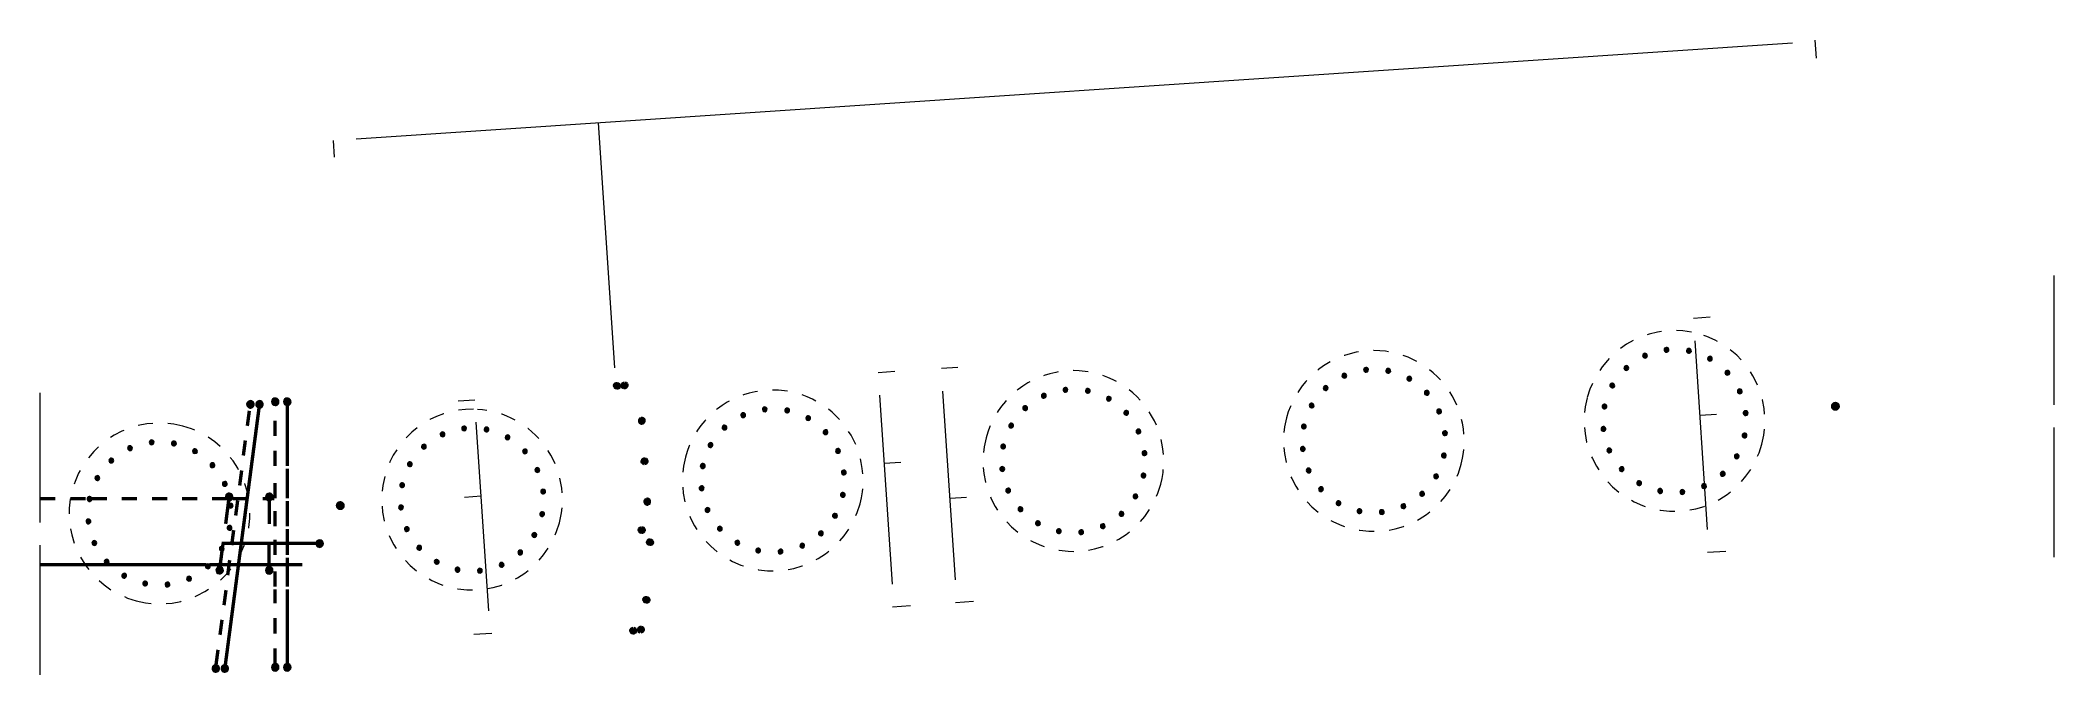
# Model space of a CAD drawing. Header units: metres. Extents: x 0 to 109, y 3 to 574.
# Drawn here: x 40.92 to 54.29, y 569.56 to 573.77 of the extents above; entities that cross this region are included whole.
import ezdxf

# ---------------------------------------------------------------- set-up
doc = ezdxf.new("R2010")
doc.units = ezdxf.units.M
doc.linetypes.add('JacobsDash', pattern=[0.0045, 0.003, -0.0015])
doc.layers.add('A-DETL-GENF', color=7, linetype='Continuous', lineweight=9)
doc.layers.add('S-FNDN', color=7, linetype='Continuous', lineweight=50)

# ---------------------------------------------------------------- blocks, each defined once
blk = doc.blocks.new('01_SFO_FRP_Pile_CastInPlace_CS_BR08 - CAST-IN-PLACE PILE - 1200-8642320-DRG-2873074 - ABUTMENT B REINFORCEMENT PLAN')
at = {"layer": 'S-FNDN', "color": 8, "linetype": 'JacobsDash', "lineweight": 18, "true_color": 0x808080}
for start, end in [(90, 270), (270, 90)]:
    blk.add_arc((0, 0), 0.6, start, end, dxfattribs=at)
blk = doc.blocks.new('CS_DET_Rebar Combined - Multiple Bar-7523974-DRG-2873074 - ABUTMENT B REINFORCEMENT PLAN')
at = {"layer": 'A-DETL-GENF', "true_color": 0xc7c7c7}
blk.add_hatch(color=9, dxfattribs=at).paths.add_polyline_path([(0, 0.025), (-0.006, 0.024), (-0.013, 0.022), (-0.018, 0.018), (-0.022, 0.012), (-0.024, 0.006), (-0.025, 0), (-0.024, -0.006), (-0.022, -0.013), (-0.018, -0.018), (-0.013, -0.022), (-0.006, -0.024), (0, -0.025), (0.006, -0.024), (0.012, -0.022), (0.018, -0.018), (0.022, -0.013), (0.024, -0.006), (0.025, 0), (0.024, 0.006), (0.022, 0.012), (0.018, 0.018), (0.012, 0.022), (0.006, 0.024)])
at = {"layer": 'A-DETL-GENF', "color": 252, "lineweight": 50, "true_color": 0x888888}
blk.add_line((0.025, 0), (0.65, 0), dxfattribs=at)
at = {"layer": 'A-DETL-GENF', "color": 252, "true_color": 0x888888}
for start, end in [(360, 180), (180, 360)]:
    blk.add_arc((0, 0), 0.025, start, end, dxfattribs=at)
blk = doc.blocks.new('CS_DET_Rebar Combined - Multiple Bar-6463039-DRG-2873074 - ABUTMENT B REINFORCEMENT PLAN')
at = {"layer": 'A-DETL-GENF', "true_color": 0xc7c7c7}
for points in [[(0.025, 0), (0.024, 0.006), (0.022, 0.012), (0.018, 0.018), (0.012, 0.022), (0.006, 0.024), (0, 0.025), (-0.006, 0.024), (-0.013, 0.022), (-0.018, 0.018), (-0.022, 0.012), (-0.024, 0.006), (-0.025, 0), (-0.024, -0.006), (-0.022, -0.013), (-0.018, -0.018), (-0.013, -0.022), (-0.006, -0.024), (0, -0.025), (0.006, -0.024), (0.012, -0.022), (0.018, -0.018), (0.022, -0.013), (0.024, -0.006)], [(1.793, 0), (1.793, 0.006), (1.79, 0.012), (1.786, 0.018), (1.781, 0.022), (1.775, 0.024), (1.768, 0.025), (1.762, 0.024), (1.756, 0.022), (1.751, 0.018), (1.747, 0.012), (1.744, 0.006), (1.743, 0), (1.744, -0.006), (1.747, -0.013), (1.751, -0.018), (1.756, -0.022), (1.762, -0.024), (1.768, -0.025), (1.775, -0.024), (1.781, -0.022), (1.786, -0.018), (1.79, -0.013), (1.793, -0.006)]]:
    blk.add_hatch(color=9, dxfattribs=at).paths.add_polyline_path(points)
at = {"layer": 'A-DETL-GENF', "color": 252, "lineweight": 50, "true_color": 0x888888}
blk.add_line((0.025, 0), (1.743, 0), dxfattribs=at)
at = {"layer": 'A-DETL-GENF', "color": 252, "true_color": 0x888888}
for centre, start, end in [((0, 0), 360, 180), ((0, 0), 180, 360), ((1.768, 0), 360, 180), ((1.768, 0), 180, 360)]:
    blk.add_arc(centre, 0.025, start, end, dxfattribs=at)
blk = doc.blocks.new('CS_DET_Rebar Combined - Multiple Bar-7528289-DRG-2873074 - ABUTMENT B REINFORCEMENT PLAN')
at = {"layer": 'A-DETL-GENF', "color": 252, "lineweight": 50, "true_color": 0x888888}
for p, q in [((0, 0), (0.616, 0)), ((0.638, 0), (1.739, 0))]:
    blk.add_line(p, q, dxfattribs=at)
blk = doc.blocks.new('CS_DET_Rebar Combined - Multiple Bar-6463081-DRG-2873074 - ABUTMENT B REINFORCEMENT PLAN')
at = {"layer": 'A-DETL-GENF', "true_color": 0xc7c7c7}
for points in [[(0.025, 0), (0.024, 0.006), (0.022, 0.012), (0.018, 0.018), (0.012, 0.022), (0.006, 0.024), (0, 0.025), (-0.006, 0.024), (-0.013, 0.022), (-0.018, 0.018), (-0.022, 0.012), (-0.024, 0.006), (-0.025, 0), (-0.024, -0.006), (-0.022, -0.013), (-0.018, -0.018), (-0.013, -0.022), (-0.006, -0.024), (0, -0.025), (0.006, -0.024), (0.012, -0.022), (0.018, -0.018), (0.022, -0.013), (0.024, -0.004)], [(1.793, 0), (1.793, 0.006), (1.79, 0.012), (1.786, 0.018), (1.781, 0.022), (1.775, 0.024), (1.768, 0.025), (1.762, 0.024), (1.756, 0.022), (1.751, 0.018), (1.747, 0.012), (1.744, 0.006), (1.743, 0), (1.744, -0.006), (1.747, -0.013), (1.751, -0.018), (1.756, -0.022), (1.762, -0.024), (1.768, -0.025), (1.775, -0.024), (1.781, -0.022), (1.786, -0.018), (1.79, -0.013), (1.793, -0.006), (1.793, -0.003)]]:
    blk.add_hatch(color=9, dxfattribs=at).paths.add_polyline_path(points)
at = {"layer": 'A-DETL-GENF', "color": 252, "linetype": 'JacobsDash', "lineweight": 50, "true_color": 0x888888}
blk.add_line((1.743, 0), (0.025, 0), dxfattribs=at)
at = {"layer": 'A-DETL-GENF', "color": 252, "true_color": 0x888888}
for centre, start, end in [((0, 0), 360, 180), ((0, 0), 180, 360), ((1.768, 0), 360, 180), ((1.768, 0), 180, 360)]:
    blk.add_arc(centre, 0.025, start, end, dxfattribs=at)
blk = doc.blocks.new('CS_DET_Rebar Combined - Multiple Bar-7528293-DRG-2873074 - ABUTMENT B REINFORCEMENT PLAN')
at = {"layer": 'A-DETL-GENF', "true_color": 0xc7c7c7}
for points in [[(0.025, 0), (0.024, 0.006), (0.022, 0.012), (0.018, 0.018), (0.012, 0.022), (0.006, 0.024), (0, 0.025), (-0.006, 0.024), (-0.013, 0.022), (-0.018, 0.018), (-0.022, 0.012), (-0.024, 0.006), (-0.025, 0), (-0.024, -0.006), (-0.022, -0.013), (-0.018, -0.018), (-0.013, -0.022), (-0.006, -0.024), (0, -0.025), (0.008, -0.023), (0.012, -0.022), (0.018, -0.018), (0.022, -0.013), (0.024, -0.006)], [(1.787, 0), (1.786, 0.006), (1.784, 0.012), (1.78, 0.018), (1.774, 0.022), (1.768, 0.024), (1.762, 0.025), (1.755, 0.024), (1.749, 0.022), (1.744, 0.018), (1.74, 0.012), (1.738, 0.006), (1.737, 0), (1.738, -0.006), (1.74, -0.013), (1.744, -0.018), (1.749, -0.022), (1.755, -0.024), (1.762, -0.025), (1.77, -0.023), (1.774, -0.022), (1.78, -0.018), (1.784, -0.013), (1.786, -0.006)]]:
    blk.add_hatch(color=9, dxfattribs=at).paths.add_polyline_path(points)
at = {"layer": 'A-DETL-GENF', "color": 252, "lineweight": 50, "true_color": 0x888888}
for p, q in [((0.025, 0), (0.426, 0)), ((0.446, 0), (0.64, 0)), ((0.66, 0), (0.826, 0)), ((0.846, 0), (1.016, 0)), ((1.036, 0), (1.226, 0)), ((1.246, 0), (1.737, 0))]:
    blk.add_line(p, q, dxfattribs=at)
at = {"layer": 'A-DETL-GENF', "color": 252, "true_color": 0x888888}
for centre, start, end in [((0, 0), 360, 180), ((0, 0), 180, 360), ((1.762, 0), 0, 180), ((1.762, 0), 180, 360)]:
    blk.add_arc(centre, 0.025, start, end, dxfattribs=at)
blk = doc.blocks.new('CS_DET_Rebar Combined - Multiple Bar-7528295-DRG-2873074 - ABUTMENT B REINFORCEMENT PLAN')
at = {"layer": 'A-DETL-GENF', "true_color": 0xc7c7c7}
for points in [[(0.025, 0), (0.024, 0.006), (0.022, 0.012), (0.018, 0.018), (0.012, 0.022), (0.006, 0.024), (0, 0.025), (-0.006, 0.024), (-0.013, 0.022), (-0.018, 0.018), (-0.022, 0.012), (-0.024, 0.006), (-0.025, 0), (-0.024, -0.006), (-0.022, -0.013), (-0.016, -0.019), (-0.013, -0.022), (-0.006, -0.024), (0, -0.025), (0.006, -0.024), (0.012, -0.022), (0.018, -0.018), (0.022, -0.013), (0.024, -0.006)], [(1.787, 0), (1.786, 0.006), (1.784, 0.012), (1.78, 0.018), (1.774, 0.022), (1.768, 0.024), (1.762, 0.025), (1.755, 0.024), (1.749, 0.022), (1.744, 0.018), (1.74, 0.012), (1.738, 0.006), (1.737, 0), (1.738, -0.006), (1.74, -0.013), (1.744, -0.018), (1.749, -0.022), (1.755, -0.024), (1.762, -0.025), (1.768, -0.024), (1.774, -0.022), (1.78, -0.018), (1.784, -0.013), (1.786, -0.006)]]:
    blk.add_hatch(color=9, dxfattribs=at).paths.add_polyline_path(points)
at = {"layer": 'A-DETL-GENF', "color": 252, "linetype": 'JacobsDash', "lineweight": 50, "true_color": 0x888888}
for p, q in [((0.426, 0), (0.025, 0)), ((0.64, 0), (0.446, 0)), ((0.826, 0), (0.66, 0)), ((1.016, 0), (0.846, 0)), ((1.226, 0), (1.036, 0)), ((1.737, 0), (1.246, 0))]:
    blk.add_line(p, q, dxfattribs=at)
at = {"layer": 'A-DETL-GENF', "color": 252, "true_color": 0x888888}
for centre, start, end in [((0, 0), 360, 180), ((0, 0), 180, 360), ((1.762, 0), 0, 180), ((1.762, 0), 180, 360)]:
    blk.add_arc(centre, 0.025, start, end, dxfattribs=at)
blk = doc.blocks.new('CS_DET_Rebar Combined - Multiple Bar-7528314-DRG-2873074 - ABUTMENT B REINFORCEMENT PLAN')
at = {"layer": 'A-DETL-GENF', "color": 252, "linetype": 'JacobsDash', "lineweight": 50, "true_color": 0x888888}
for p, q in [((0.19, 0), (0.181, 0)), ((0.455, 0), (0.236, 0)), ((1.391, 0), (0.501, 0)), ((1.733, 0), (1.421, 0))]:
    blk.add_line(p, q, dxfattribs=at)
blk = doc.blocks.new('CS_DET_Rebar Combined - Multiple Bar-6463435-DRG-2873074 - ABUTMENT B REINFORCEMENT PLAN')
at = {"layer": 'A-DETL-GENF', "true_color": 0xc7c7c7}
blk.add_hatch(color=9, dxfattribs=at).paths.add_polyline_path([(0.025, 0), (0.024, 0.006), (0.022, 0.012), (0.018, 0.018), (0.012, 0.022), (0.006, 0.024), (0, 0.025), (-0.006, 0.024), (-0.013, 0.022), (-0.018, 0.017), (-0.022, 0.012), (-0.024, 0.006), (-0.025, 0), (-0.024, -0.006), (-0.022, -0.013), (-0.018, -0.018), (-0.013, -0.022), (-0.006, -0.024), (0, -0.025), (0.006, -0.024), (0.012, -0.022), (0.018, -0.018), (0.022, -0.013), (0.024, -0.006)])
at = {"layer": 'A-DETL-GENF', "color": 252, "lineweight": 50, "true_color": 0x888888}
blk.add_line((0.025, 0), (0.18, 0), dxfattribs=at)
at = {"layer": 'A-DETL-GENF', "color": 252, "true_color": 0x888888}
for start, end in [(360, 180), (180, 360)]:
    blk.add_arc((0, 0), 0.025, start, end, dxfattribs=at)
blk = doc.blocks.new('CS_DET_Rebar Combined - Multiple Bar-6463445-DRG-2873074 - ABUTMENT B REINFORCEMENT PLAN')
at = {"layer": 'A-DETL-GENF', "true_color": 0xc7c7c7}
blk.add_hatch(color=9, dxfattribs=at).paths.add_polyline_path([(-0.025, 0), (-0.024, -0.006), (-0.022, -0.012), (-0.018, -0.018), (-0.012, -0.022), (-0.006, -0.024), (0, -0.025), (0.006, -0.024), (0.013, -0.022), (0.018, -0.018), (0.022, -0.012), (0.024, -0.006), (0.025, 0), (0.024, 0.006), (0.022, 0.013), (0.018, 0.018), (0.013, 0.022), (0.006, 0.024), (0, 0.025), (-0.006, 0.024), (-0.013, 0.022), (-0.018, 0.018), (-0.022, 0.013), (-0.024, 0.006)])
at = {"layer": 'A-DETL-GENF', "color": 252, "lineweight": 50, "true_color": 0x888888}
for p, q in [((0.025, 0), (0.127, 0)), ((0.158, 0), (0.18, 0))]:
    blk.add_line(p, q, dxfattribs=at)
at = {"layer": 'A-DETL-GENF', "color": 252, "true_color": 0x888888}
for start, end in [(0, 180), (180, 360)]:
    blk.add_arc((0, 0), 0.025, start, end, dxfattribs=at)
blk = doc.blocks.new('CS_DET_Rebar Combined - Multiple Bar-V1-DRG-2873074 - ABUTMENT B REINFORCEMENT PLAN')
at = {"layer": 'A-DETL-GENF', "true_color": 0xc7c7c7}
blk.add_hatch(color=9, dxfattribs=at).paths.add_polyline_path([(-0.025, 0), (-0.024, -0.006), (-0.022, -0.013), (-0.018, -0.018), (-0.013, -0.022), (-0.006, -0.024), (0, -0.025), (0.006, -0.024), (0.012, -0.022), (0.018, -0.018), (0.022, -0.013), (0.024, -0.006), (0.025, 0), (0.024, 0.006), (0.022, 0.012), (0.018, 0.018), (0.012, 0.022), (0.006, 0.024), (0, 0.025), (-0.006, 0.024), (-0.013, 0.022), (-0.018, 0.018), (-0.022, 0.012), (-0.024, 0.006)])
at = {"layer": 'A-DETL-GENF', "color": 252, "lineweight": 50, "true_color": 0x888888}
blk.add_line((0.025, 0), (0.18, 0), dxfattribs=at)
at = {"layer": 'A-DETL-GENF', "color": 252, "true_color": 0x888888}
for start, end in [(0, 180), (180, 360)]:
    blk.add_arc((0, 0), 0.025, start, end, dxfattribs=at)
blk = doc.blocks.new('S_Det_Reinf_Bar Section_2D Grey - N32-6361576-DRG-2873074 - ABUTMENT B REINFORCEMENT PLAN')
at = {"layer": 'A-DETL-GENF', "true_color": 0x808080}
blk.add_hatch(color=8, dxfattribs=at).paths.add_polyline_path([(-0.014, -0.008), (-0.011, -0.011), (-0.008, -0.014), (-0.004, -0.015), (0, -0.016), (0.004, -0.015), (0.008, -0.014), (0.011, -0.011), (0.014, -0.008), (0.015, -0.004), (0.016, 0.001), (0.015, 0.004), (0.014, 0.008), (0.011, 0.011), (0.008, 0.014), (0.004, 0.015), (0, 0.016), (-0.004, 0.015), (-0.008, 0.014), (-0.011, 0.011), (-0.014, 0.008), (-0.015, 0.004), (-0.016, 0), (-0.015, -0.004)])
at = {"layer": 'A-DETL-GENF', "color": 8, "lineweight": 18, "true_color": 0x808080}
for start, end in [(360, 180), (180, 360)]:
    blk.add_arc((0, 0), 0.016, start, end, dxfattribs=at)
blk = doc.blocks.new('S_Det_Reinf_Bar Section_2D Grey - N32-V2-DRG-2873074 - ABUTMENT B REINFORCEMENT PLAN')
at = {"layer": 'A-DETL-GENF', "true_color": 0x808080}
blk.add_hatch(color=8, dxfattribs=at).paths.add_polyline_path([(-0.011, -0.011), (-0.008, -0.014), (-0.004, -0.015), (0, -0.016), (0.004, -0.015), (0.008, -0.014), (0.011, -0.011), (0.014, -0.008), (0.015, -0.004), (0.016, 0), (0.015, 0.004), (0.014, 0.008), (0.011, 0.011), (0.008, 0.014), (0.004, 0.015), (0, 0.016), (-0.004, 0.015), (-0.008, 0.014), (-0.011, 0.011), (-0.014, 0.008), (-0.015, 0.004), (-0.016, 0), (-0.015, -0.004), (-0.014, -0.008)])
at = {"layer": 'A-DETL-GENF', "color": 8, "lineweight": 18, "true_color": 0x808080}
for start, end in [(360, 180), (180, 360)]:
    blk.add_arc((0, 0), 0.016, start, end, dxfattribs=at)
blk = doc.blocks.new('S_Det_Reinf_Bar Section_2D Grey - N32-V3-DRG-2873074 - ABUTMENT B REINFORCEMENT PLAN')
at = {"layer": 'A-DETL-GENF', "true_color": 0x808080}
blk.add_hatch(color=8, dxfattribs=at).paths.add_polyline_path([(-0.008, -0.014), (-0.004, -0.015), (0, -0.016), (0.004, -0.015), (0.008, -0.014), (0.011, -0.011), (0.014, -0.008), (0.015, -0.004), (0.016, 0), (0.015, 0.004), (0.014, 0.008), (0.011, 0.011), (0.008, 0.014), (0.004, 0.015), (-0.001, 0.016), (-0.004, 0.015), (-0.008, 0.014), (-0.011, 0.011), (-0.014, 0.008), (-0.015, 0.004), (-0.016, 0), (-0.015, -0.004), (-0.013, -0.01), (-0.011, -0.011)])
at = {"layer": 'A-DETL-GENF', "color": 8, "lineweight": 18, "true_color": 0x808080}
for start, end in [(360, 180), (180, 360)]:
    blk.add_arc((0, 0), 0.016, start, end, dxfattribs=at)
blk = doc.blocks.new('BreakLine - BreakLine-7934069-DRG-2873074 - ABUTMENT B REINFORCEMENT PLAN')
at = {"layer": 'A-DETL-GENF', "lineweight": 13}
for p, q in [((0, 0), (0.86, 0)), ((1.01, 0), (1.87, 0))]:
    blk.add_line(p, q, dxfattribs=at)
blk = doc.blocks.new('01_SFO_FRP_Pile_CastInPlace_CS_BR08 - CAST-IN-PLACE PILE - 1200-8642523-DRG-2873074 - ABUTMENT B REINFORCEMENT PLAN')
at = {"layer": 'S-FNDN', "color": 8, "linetype": 'JacobsDash', "lineweight": 18, "true_color": 0x808080}
for start, end in [(90, 270), (3.9735, 90), (270, 359.8106)]:
    blk.add_arc((0, 0), 0.6, start, end, dxfattribs=at)
blk = doc.blocks.new('01_SFO_FRP_Pile_CastInPlace_CS_BR08 - CAST-IN-PLACE PILE - 1200-8642364-DRG-2873074 - ABUTMENT B REINFORCEMENT PLAN')
at = {"layer": 'S-FNDN', "color": 8, "linetype": 'JacobsDash', "lineweight": 18, "true_color": 0x808080}
for start, end in [(90, 270), (14.0799, 90), (270, 11.3915)]:
    blk.add_arc((0, 0), 0.6, start, end, dxfattribs=at)
blk = doc.blocks.new('01_SFO_FRP_Pile_CastInPlace_CS_BR08 - CAST-IN-PLACE PILE - 1200-8661263-DRG-2873074 - ABUTMENT B REINFORCEMENT PLAN')
at = {"layer": 'S-FNDN', "color": 8, "linetype": 'JacobsDash', "lineweight": 18, "true_color": 0x808080}
for start, end in [(90, 270), (270, 90)]:
    blk.add_arc((0, 0), 0.6, start, end, dxfattribs=at)
blk = doc.blocks.new('01_SFO_FRP_Pile_CastInPlace_CS_BR08 - CAST-IN-PLACE PILE - 1200-8642427-DRG-2873074 - ABUTMENT B REINFORCEMENT PLAN')
at = {"layer": 'S-FNDN', "color": 8, "linetype": 'JacobsDash', "lineweight": 18, "true_color": 0x808080}
for start, end in [(90, 270), (270, 90)]:
    blk.add_arc((0, 0), 0.6, start, end, dxfattribs=at)
blk = doc.blocks.new('01_SFO_FRP_Pile_CastInPlace_CS_BR08 - CAST-IN-PLACE PILE - 1200-8642486-DRG-2873074 - ABUTMENT B REINFORCEMENT PLAN')
at = {"layer": 'S-FNDN', "color": 8, "linetype": 'JacobsDash', "lineweight": 18, "true_color": 0x808080}
for start, end in [(90, 270), (270, 90)]:
    blk.add_arc((0, 0), 0.6, start, end, dxfattribs=at)
blk = doc.blocks.new('S_Det_Reinf_Bar Section_2D Grey - N32-V4-DRG-2873074 - ABUTMENT B REINFORCEMENT PLAN')
at = {"layer": 'A-DETL-GENF', "true_color": 0x808080}
blk.add_hatch(color=8, dxfattribs=at).paths.add_polyline_path([(0.015, 0.004), (0.014, 0.008), (0.011, 0.011), (0.008, 0.014), (0.004, 0.015), (-0.002, 0.016), (-0.004, 0.015), (-0.008, 0.014), (-0.011, 0.011), (-0.014, 0.008), (-0.015, 0.004), (-0.016, 0), (-0.015, -0.004), (-0.014, -0.008), (-0.011, -0.011), (-0.008, -0.014), (-0.004, -0.015), (0, -0.016), (0.005, -0.015), (0.008, -0.014), (0.011, -0.011), (0.014, -0.008), (0.015, -0.004), (0.016, 0)])
at = {"layer": 'A-DETL-GENF', "color": 8, "lineweight": 18, "true_color": 0x808080}
for start, end in [(360, 180), (180, 360)]:
    blk.add_arc((0, 0), 0.016, start, end, dxfattribs=at)
blk = doc.blocks.new('S_Det_Reinf_Bar Section_2D Grey - N32-V5-DRG-2873074 - ABUTMENT B REINFORCEMENT PLAN')
at = {"layer": 'A-DETL-GENF', "true_color": 0x808080}
blk.add_hatch(color=8, dxfattribs=at).paths.add_polyline_path([(0.015, 0.004), (0.014, 0.008), (0.011, 0.011), (0.008, 0.014), (0.004, 0.015), (-0.002, 0.016), (-0.004, 0.015), (-0.008, 0.014), (-0.011, 0.011), (-0.014, 0.008), (-0.015, 0.004), (-0.016, 0), (-0.015, -0.004), (-0.014, -0.008), (-0.011, -0.011), (-0.008, -0.014), (-0.004, -0.015), (0, -0.016), (0.004, -0.015), (0.008, -0.014), (0.011, -0.011), (0.014, -0.008), (0.015, -0.004), (0.016, 0)])
at = {"layer": 'A-DETL-GENF', "color": 8, "lineweight": 18, "true_color": 0x808080}
for start, end in [(360, 180), (180, 360)]:
    blk.add_arc((0, 0), 0.016, start, end, dxfattribs=at)
blk = doc.blocks.new('S_Det_Reinf_Bar Section_2D Grey - N32-V6-DRG-2873074 - ABUTMENT B REINFORCEMENT PLAN')
at = {"layer": 'A-DETL-GENF', "true_color": 0x808080}
blk.add_hatch(color=8, dxfattribs=at).paths.add_polyline_path([(0.014, 0.008), (0.011, 0.011), (0.008, 0.014), (0.004, 0.015), (0, 0.016), (-0.004, 0.015), (-0.008, 0.014), (-0.011, 0.011), (-0.014, 0.008), (-0.015, 0.004), (-0.016, 0), (-0.015, -0.004), (-0.014, -0.008), (-0.011, -0.011), (-0.008, -0.014), (-0.003, -0.016), (0, -0.016), (0.004, -0.015), (0.008, -0.014), (0.011, -0.011), (0.014, -0.008), (0.015, -0.004), (0.016, 0.001), (0.015, 0.004)])
at = {"layer": 'A-DETL-GENF', "color": 8, "lineweight": 18, "true_color": 0x808080}
for start, end in [(360, 180), (180, 360)]:
    blk.add_arc((0, 0), 0.016, start, end, dxfattribs=at)
blk = doc.blocks.new('S_Det_Reinf_Bar Section_2D Grey - N32-V7-DRG-2873074 - ABUTMENT B REINFORCEMENT PLAN')
at = {"layer": 'A-DETL-GENF', "true_color": 0x808080}
blk.add_hatch(color=8, dxfattribs=at).paths.add_polyline_path([(0.008, 0.014), (0.004, 0.015), (0, 0.016), (-0.004, 0.015), (-0.008, 0.014), (-0.011, 0.011), (-0.014, 0.008), (-0.015, 0.004), (-0.016, 0), (-0.015, -0.004), (-0.014, -0.008), (-0.011, -0.011), (-0.008, -0.014), (-0.004, -0.015), (0, -0.016), (0.004, -0.015), (0.008, -0.014), (0.011, -0.011), (0.014, -0.008), (0.015, -0.004), (0.016, 0.001), (0.015, 0.004), (0.014, 0.008), (0.011, 0.011)])
at = {"layer": 'A-DETL-GENF', "color": 8, "lineweight": 18, "true_color": 0x808080}
for start, end in [(360, 180), (180, 360)]:
    blk.add_arc((0, 0), 0.016, start, end, dxfattribs=at)
blk = doc.blocks.new('S_Det_Reinf_Bar Section_2D Grey - N32-V8-DRG-2873074 - ABUTMENT B REINFORCEMENT PLAN')
at = {"layer": 'A-DETL-GENF', "true_color": 0x808080}
blk.add_hatch(color=8, dxfattribs=at).paths.add_polyline_path([(0.008, -0.014), (0.012, -0.01), (0.014, -0.008), (0.015, -0.004), (0.016, 0), (0.015, 0.004), (0.014, 0.008), (0.011, 0.011), (0.008, 0.014), (0.004, 0.015), (0, 0.016), (-0.004, 0.015), (-0.008, 0.014), (-0.011, 0.011), (-0.014, 0.008), (-0.015, 0.004), (-0.016, 0), (-0.015, -0.004), (-0.014, -0.008), (-0.011, -0.011), (-0.008, -0.014), (-0.004, -0.015), (0.001, -0.016), (0.004, -0.015)])
at = {"layer": 'A-DETL-GENF', "color": 8, "lineweight": 18, "true_color": 0x808080}
for start, end in [(360, 180), (180, 360)]:
    blk.add_arc((0, 0), 0.016, start, end, dxfattribs=at)
blk = doc.blocks.new('ReinfDot - Dot-7931258-DRG-2873074 - ABUTMENT B REINFORCEMENT PLAN')
at = {"layer": 'A-DETL-GENF'}
blk.add_hatch(color=256, dxfattribs=at).paths.add_polyline_path([(0, 0.03), (-0.008, 0.029), (-0.015, 0.026), (-0.021, 0.021), (-0.026, 0.015), (-0.029, 0.008), (-0.03, 0), (-0.029, -0.008), (-0.026, -0.015), (-0.021, -0.021), (-0.015, -0.026), (-0.008, -0.029), (0, -0.03), (0.008, -0.029), (0.015, -0.026), (0.021, -0.021), (0.026, -0.015), (0.029, -0.008), (0.03, 0), (0.029, 0.008), (0.026, 0.015), (0.021, 0.021), (0.015, 0.026), (0.008, 0.029)])
blk = doc.blocks.new('T2DExtentArrowReinf2 - Extent-7962562-DRG-2873074 - ABUTMENT B REINFORCEMENT PLAN')
at = {"layer": 'A-DETL-GENF'}
for p, q in [((0, 0.01), (0, -0.11)), ((0.15, 0), (1.405, 0)), ((0.911, 0), (0.911, -0.11)), ((1.555, -0.11), (1.555, 0))]:
    blk.add_line(p, q, dxfattribs=at)
blk = doc.blocks.new('ReinfDot - Dot-7930335-DRG-2873074 - ABUTMENT B REINFORCEMENT PLAN')
at = {"layer": 'A-DETL-GENF'}
blk.add_hatch(color=256, dxfattribs=at).paths.add_polyline_path([(0, -0.03), (0.008, -0.029), (0.015, -0.026), (0.021, -0.021), (0.026, -0.015), (0.029, -0.008), (0.03, 0), (0.029, 0.008), (0.026, 0.015), (0.021, 0.021), (0.015, 0.026), (0.008, 0.029), (0, 0.03), (-0.008, 0.029), (-0.015, 0.026), (-0.021, 0.021), (-0.026, 0.015), (-0.029, 0.008), (-0.03, 0), (-0.029, -0.008), (-0.026, -0.015), (-0.021, -0.021), (-0.015, -0.026), (-0.008, -0.029)])
blk = doc.blocks.new('T2DExtentArrowReinf2 - Extent-7962611-DRG-2873074 - ABUTMENT B REINFORCEMENT PLAN')
at = {"layer": 'A-DETL-GENF'}
for p, q in [((0, -0.01), (0, 0.11)), ((0.15, 0), (1.405, 0)), ((0.913, 0), (0.913, 0.11)), ((1.555, 0.11), (1.555, 0))]:
    blk.add_line(p, q, dxfattribs=at)
blk = doc.blocks.new('T2DExtentArrowReinf2 - Extent-7962741-DRG-2873074 - ABUTMENT B REINFORCEMENT PLAN')
at = {"layer": 'A-DETL-GENF'}
for p, q in [((0, 0.01), (0, -0.11)), ((0.15, 0), (1.405, 0)), ((0.953, 0), (0.953, -0.11)), ((1.555, -0.11), (1.555, 0))]:
    blk.add_line(p, q, dxfattribs=at)
blk = doc.blocks.new('T2DExtentArrowReinf2 - Extent-7962783-DRG-2873074 - ABUTMENT B REINFORCEMENT PLAN')
at = {"layer": 'A-DETL-GENF'}
for p, q in [((0, 0.01), (0, -0.11)), ((0.15, 0), (1.405, 0)), ((0.693, 0), (0.693, -0.11)), ((1.555, -0.11), (1.555, 0))]:
    blk.add_line(p, q, dxfattribs=at)
blk = doc.blocks.new('T2DExtentArrowReinf2 - Extent-7962500-DRG-2873074 - ABUTMENT B REINFORCEMENT PLAN')
at = {"layer": 'A-DETL-GENF'}
for p, q in [((8.095, 0), (8.095, 1.628)), ((0, -0.01), (0, 0.11)), ((0.15, 0), (9.707, 0)), ((9.857, 0.11), (9.857, 0))]:
    blk.add_line(p, q, dxfattribs=at)
blk = doc.blocks.new('Repeating Detail - N32-7932625-DRG-2873074 - ABUTMENT B REINFORCEMENT PLAN')
at = {"layer": 'A-DETL-GENF'}
blk.add_hatch(color=256, dxfattribs=at).paths.add_polyline_path([(-0.016, 0), (-0.015, 0.004), (-0.014, 0.008), (-0.011, 0.011), (-0.008, 0.014), (-0.004, 0.015), (0, 0.016), (0.004, 0.015), (0.008, 0.014), (0.011, 0.011), (0.014, 0.008), (0.015, 0.004), (0.016, 0), (0.015, -0.004), (0.014, -0.008), (0.011, -0.011), (0.008, -0.014), (0.004, -0.015), (0, -0.016), (-0.004, -0.015), (-0.008, -0.014), (-0.011, -0.011), (-0.014, -0.008), (-0.015, -0.004)])
at = {"layer": 'A-DETL-GENF', "lineweight": 50}
for start, end in [(360, 180), (180, 360)]:
    blk.add_arc((0, 0), 0.016, start, end, dxfattribs=at)

msp = doc.modelspace()

# ---------------------------------------------------------------- block references
at = {"layer": 'A-DETL-GENF'}
for name, p, rotation in [('T2DExtentArrowReinf2 - Extent-7962500-DRG-2873074 - ABUTMENT B REINFORCEMENT PLAN', (52.704, 573.76), 183.814109833316), ('BreakLine - BreakLine-7934069-DRG-2873074 - ABUTMENT B REINFORCEMENT PLAN', (54.29, 572.21), 270.0000000003711), ('T2DExtentArrowReinf2 - Extent-7962562-DRG-2873074 - ABUTMENT B REINFORCEMENT PLAN', (52.002, 570.373), 93.81412415804984), ('T2DExtentArrowReinf2 - Extent-7962783-DRG-2873074 - ABUTMENT B REINFORCEMENT PLAN', (47.008, 570.04), 93.81412415804984), ('T2DExtentArrowReinf2 - Extent-7962741-DRG-2873074 - ABUTMENT B REINFORCEMENT PLAN', (46.589, 570.012), 93.81412415804984), ('BreakLine - BreakLine-7934069-DRG-2873074 - ABUTMENT B REINFORCEMENT PLAN', (40.922, 569.56), 90.00000000013358), ('T2DExtentArrowReinf2 - Extent-7962611-DRG-2873074 - ABUTMENT B REINFORCEMENT PLAN', (43.91, 569.833), 93.81409550854487), ('ReinfDot - Dot-7931258-DRG-2873074 - ABUTMENT B REINFORCEMENT PLAN', (52.84, 571.341), 183.8141098333014), ('Repeating Detail - N32-7932625-DRG-2873074 - ABUTMENT B REINFORCEMENT PLAN', (44.916, 571.245), 284.9409338140692), ('ReinfDot - Dot-7930335-DRG-2873074 - ABUTMENT B REINFORCEMENT PLAN', (42.914, 570.682), 3.814109833293336), ('Repeating Detail - N32-7932625-DRG-2873074 - ABUTMENT B REINFORCEMENT PLAN', (44.952, 570.708), 284.9409338142015)]:
    msp.add_blockref(name, p, dxfattribs=dict(at, rotation=rotation))
at = {"layer": 'A-DETL-GENF', "color": 8, "true_color": 0x808080}
for name, p, rotation in [('S_Det_Reinf_Bar Section_2D Grey - N32-V2-DRG-2873074 - ABUTMENT B REINFORCEMENT PLAN', (51.719, 571.716), 6.340833333547853), ('S_Det_Reinf_Bar Section_2D Grey - N32-V2-DRG-2873074 - ABUTMENT B REINFORCEMENT PLAN', (51.868, 571.709), 348.3408333335429), ('S_Det_Reinf_Bar Section_2D Grey - N32-V2-DRG-2873074 - ABUTMENT B REINFORCEMENT PLAN', (49.724, 571.583), 6.340833333547853), ('S_Det_Reinf_Bar Section_2D Grey - N32-V2-DRG-2873074 - ABUTMENT B REINFORCEMENT PLAN', (49.872, 571.576), 348.3408333335429), ('S_Det_Reinf_Bar Section_2D Grey - N32-V2-DRG-2873074 - ABUTMENT B REINFORCEMENT PLAN', (51.452, 571.595), 42.34083333355809), ('S_Det_Reinf_Bar Section_2D Grey - N32-V2-DRG-2873074 - ABUTMENT B REINFORCEMENT PLAN', (51.576, 571.677), 24.340833333553), ('S_Det_Reinf_Bar Section_2D Grey - N32-V8-DRG-2873074 - ABUTMENT B REINFORCEMENT PLAN', (52.007, 571.657), 330.3408333335377), ('S_Det_Reinf_Bar Section_2D Grey - N32-V2-DRG-2873074 - ABUTMENT B REINFORCEMENT PLAN', (47.728, 571.45), 6.340833333547853), ('S_Det_Reinf_Bar Section_2D Grey - N32-V2-DRG-2873074 - ABUTMENT B REINFORCEMENT PLAN', (47.877, 571.443), 348.3408333335429), ('S_Det_Reinf_Bar Section_2D Grey - N32-V2-DRG-2873074 - ABUTMENT B REINFORCEMENT PLAN', (49.456, 571.462), 42.34083333355809), ('S_Det_Reinf_Bar Section_2D Grey - N32-V2-DRG-2873074 - ABUTMENT B REINFORCEMENT PLAN', (49.58, 571.544), 24.340833333553), ('S_Det_Reinf_Bar Section_2D Grey - N32-V2-DRG-2873074 - ABUTMENT B REINFORCEMENT PLAN', (50.011, 571.524), 330.3408333335377), ('S_Det_Reinf_Bar Section_2D Grey - N32-V2-DRG-2873074 - ABUTMENT B REINFORCEMENT PLAN', (51.359, 571.479), 60.34083333356319), ('S_Det_Reinf_Bar Section_2D Grey - N32-V2-DRG-2873074 - ABUTMENT B REINFORCEMENT PLAN', (52.123, 571.564), 312.3408333335327), ('S_Det_Reinf_Bar Section_2D Grey - N32-V2-DRG-2873074 - ABUTMENT B REINFORCEMENT PLAN', (52.205, 571.44), 294.3408333335275), ('S_Det_Reinf_Bar Section_2D Grey - N32-V2-DRG-2873074 - ABUTMENT B REINFORCEMENT PLAN', (45.732, 571.321), 6.340833333547853), ('S_Det_Reinf_Bar Section_2D Grey - N32-V2-DRG-2873074 - ABUTMENT B REINFORCEMENT PLAN', (45.881, 571.314), 348.3408333335429), ('S_Det_Reinf_Bar Section_2D Grey - N32-V2-DRG-2873074 - ABUTMENT B REINFORCEMENT PLAN', (47.461, 571.329), 42.34083333355809), ('S_Det_Reinf_Bar Section_2D Grey - N32-V2-DRG-2873074 - ABUTMENT B REINFORCEMENT PLAN', (47.585, 571.411), 24.340833333553), ('S_Det_Reinf_Bar Section_2D Grey - N32-V2-DRG-2873074 - ABUTMENT B REINFORCEMENT PLAN', (48.016, 571.391), 330.3408333335377), ('S_Det_Reinf_Bar Section_2D Grey - N32-V2-DRG-2873074 - ABUTMENT B REINFORCEMENT PLAN', (49.363, 571.346), 60.34083333356319), ('S_Det_Reinf_Bar Section_2D Grey - N32-V2-DRG-2873074 - ABUTMENT B REINFORCEMENT PLAN', (50.127, 571.431), 312.3408333335327), ('S_Det_Reinf_Bar Section_2D Grey - N32-V2-DRG-2873074 - ABUTMENT B REINFORCEMENT PLAN', (50.209, 571.307), 294.3408333335275), ('S_Det_Reinf_Bar Section_2D Grey - N32-V2-DRG-2873074 - ABUTMENT B REINFORCEMENT PLAN', (51.307, 571.34), 78.34083333346652), ('S_Det_Reinf_Bar Section_2D Grey - N32-V2-DRG-2873074 - ABUTMENT B REINFORCEMENT PLAN', (43.736, 571.194), 6.340833333547853), ('S_Det_Reinf_Bar Section_2D Grey - N32-V2-DRG-2873074 - ABUTMENT B REINFORCEMENT PLAN', (43.885, 571.187), 348.3408333335429), ('S_Det_Reinf_Bar Section_2D Grey - N32-V2-DRG-2873074 - ABUTMENT B REINFORCEMENT PLAN', (45.465, 571.2), 42.34083333355809), ('S_Det_Reinf_Bar Section_2D Grey - N32-V2-DRG-2873074 - ABUTMENT B REINFORCEMENT PLAN', (45.589, 571.282), 24.340833333553), ('S_Det_Reinf_Bar Section_2D Grey - N32-V2-DRG-2873074 - ABUTMENT B REINFORCEMENT PLAN', (46.02, 571.262), 330.3408333335377), ('S_Det_Reinf_Bar Section_2D Grey - N32-V2-DRG-2873074 - ABUTMENT B REINFORCEMENT PLAN', (46.136, 571.169), 312.3408333335327), ('S_Det_Reinf_Bar Section_2D Grey - N32-V2-DRG-2873074 - ABUTMENT B REINFORCEMENT PLAN', (47.368, 571.213), 60.34083333356319), ('S_Det_Reinf_Bar Section_2D Grey - N32-V2-DRG-2873074 - ABUTMENT B REINFORCEMENT PLAN', (48.132, 571.298), 312.3408333335327), ('S_Det_Reinf_Bar Section_2D Grey - N32-V2-DRG-2873074 - ABUTMENT B REINFORCEMENT PLAN', (48.213, 571.174), 294.3408333335275), ('S_Det_Reinf_Bar Section_2D Grey - N32-V2-DRG-2873074 - ABUTMENT B REINFORCEMENT PLAN', (49.311, 571.207), 78.34083333346652), ('S_Det_Reinf_Bar Section_2D Grey - N32-V2-DRG-2873074 - ABUTMENT B REINFORCEMENT PLAN', (51.3, 571.191), 96.34083333347158), ('S_Det_Reinf_Bar Section_2D Grey - N32-V2-DRG-2873074 - ABUTMENT B REINFORCEMENT PLAN', (52.244, 571.296), 276.3408333335225), ('S_Det_Reinf_Bar Section_2D Grey - N32-V3-DRG-2873074 - ABUTMENT B REINFORCEMENT PLAN', (41.518, 571.063), 24.340833333553), ('S_Det_Reinf_Bar Section_2D Grey - N32-V2-DRG-2873074 - ABUTMENT B REINFORCEMENT PLAN', (41.662, 571.102), 6.340833333547853), ('S_Det_Reinf_Bar Section_2D Grey - N32-V2-DRG-2873074 - ABUTMENT B REINFORCEMENT PLAN', (41.81, 571.095), 348.3408333335429), ('S_Det_Reinf_Bar Section_2D Grey - N32-V2-DRG-2873074 - ABUTMENT B REINFORCEMENT PLAN', (41.949, 571.043), 330.3408333335377), ('S_Det_Reinf_Bar Section_2D Grey - N32-V2-DRG-2873074 - ABUTMENT B REINFORCEMENT PLAN', (43.469, 571.073), 42.34083333355809), ('S_Det_Reinf_Bar Section_2D Grey - N32-V2-DRG-2873074 - ABUTMENT B REINFORCEMENT PLAN', (43.593, 571.155), 24.340833333553), ('S_Det_Reinf_Bar Section_2D Grey - N32-V2-DRG-2873074 - ABUTMENT B REINFORCEMENT PLAN', (44.024, 571.135), 330.3408333335377), ('S_Det_Reinf_Bar Section_2D Grey - N32-V2-DRG-2873074 - ABUTMENT B REINFORCEMENT PLAN', (44.14, 571.042), 312.3408333335327), ('S_Det_Reinf_Bar Section_2D Grey - N32-V2-DRG-2873074 - ABUTMENT B REINFORCEMENT PLAN', (45.372, 571.084), 60.34083333356319), ('S_Det_Reinf_Bar Section_2D Grey - N32-V2-DRG-2873074 - ABUTMENT B REINFORCEMENT PLAN', (46.218, 571.045), 294.3408333335275), ('S_Det_Reinf_Bar Section_2D Grey - N32-V2-DRG-2873074 - ABUTMENT B REINFORCEMENT PLAN', (47.315, 571.074), 78.34083333346652), ('S_Det_Reinf_Bar Section_2D Grey - N32-V2-DRG-2873074 - ABUTMENT B REINFORCEMENT PLAN', (49.304, 571.058), 96.34083333347158), ('S_Det_Reinf_Bar Section_2D Grey - N32-V2-DRG-2873074 - ABUTMENT B REINFORCEMENT PLAN', (50.248, 571.163), 276.3408333335225), ('S_Det_Reinf_Bar Section_2D Grey - N32-V2-DRG-2873074 - ABUTMENT B REINFORCEMENT PLAN', (51.339, 571.048), 114.3408333334767), ('S_Det_Reinf_Bar Section_2D Grey - N32-V2-DRG-2873074 - ABUTMENT B REINFORCEMENT PLAN', (52.237, 571.148), 258.3408333335174), ('S_Det_Reinf_Bar Section_2D Grey - N32-V2-DRG-2873074 - ABUTMENT B REINFORCEMENT PLAN', (41.394, 570.981), 42.34083333355809), ('S_Det_Reinf_Bar Section_2D Grey - N32-V2-DRG-2873074 - ABUTMENT B REINFORCEMENT PLAN', (42.065, 570.95), 312.3408333335327), ('S_Det_Reinf_Bar Section_2D Grey - N32-V2-DRG-2873074 - ABUTMENT B REINFORCEMENT PLAN', (43.376, 570.957), 60.34083333356319), ('S_Det_Reinf_Bar Section_2D Grey - N32-V2-DRG-2873074 - ABUTMENT B REINFORCEMENT PLAN', (44.222, 570.918), 294.3408333335275), ('S_Det_Reinf_Bar Section_2D Grey - N32-V2-DRG-2873074 - ABUTMENT B REINFORCEMENT PLAN', (45.32, 570.945), 78.34083333346652), ('S_Det_Reinf_Bar Section_2D Grey - N32-V2-DRG-2873074 - ABUTMENT B REINFORCEMENT PLAN', (47.309, 570.925), 96.34083333347158), ('S_Det_Reinf_Bar Section_2D Grey - N32-V2-DRG-2873074 - ABUTMENT B REINFORCEMENT PLAN', (48.253, 571.03), 276.3408333335225), ('S_Det_Reinf_Bar Section_2D Grey - N32-V2-DRG-2873074 - ABUTMENT B REINFORCEMENT PLAN', (49.343, 570.915), 114.3408333334767), ('S_Det_Reinf_Bar Section_2D Grey - N32-V2-DRG-2873074 - ABUTMENT B REINFORCEMENT PLAN', (50.241, 571.015), 258.3408333335174), ('S_Det_Reinf_Bar Section_2D Grey - N32-V2-DRG-2873074 - ABUTMENT B REINFORCEMENT PLAN', (51.421, 570.924), 132.3408333334818), ('S_Det_Reinf_Bar Section_2D Grey - N32-V2-DRG-2873074 - ABUTMENT B REINFORCEMENT PLAN', (52.185, 571.009), 240.3408333335123), ('S_Det_Reinf_Bar Section_2D Grey - N32-6361576-DRG-2873074 - ABUTMENT B REINFORCEMENT PLAN', (41.301, 570.865), 60.34083333356319), ('S_Det_Reinf_Bar Section_2D Grey - N32-V2-DRG-2873074 - ABUTMENT B REINFORCEMENT PLAN', (42.147, 570.826), 294.3408333335275), ('S_Det_Reinf_Bar Section_2D Grey - N32-V2-DRG-2873074 - ABUTMENT B REINFORCEMENT PLAN', (43.324, 570.818), 78.34083333346652), ('S_Det_Reinf_Bar Section_2D Grey - N32-V2-DRG-2873074 - ABUTMENT B REINFORCEMENT PLAN', (44.261, 570.775), 276.3408333335225), ('S_Det_Reinf_Bar Section_2D Grey - N32-V2-DRG-2873074 - ABUTMENT B REINFORCEMENT PLAN', (45.313, 570.797), 96.34083333347158), ('S_Det_Reinf_Bar Section_2D Grey - N32-V2-DRG-2873074 - ABUTMENT B REINFORCEMENT PLAN', (46.257, 570.902), 276.3408333335225), ('S_Det_Reinf_Bar Section_2D Grey - N32-V2-DRG-2873074 - ABUTMENT B REINFORCEMENT PLAN', (47.348, 570.782), 114.3408333334767), ('S_Det_Reinf_Bar Section_2D Grey - N32-V2-DRG-2873074 - ABUTMENT B REINFORCEMENT PLAN', (48.246, 570.882), 258.3408333335174), ('S_Det_Reinf_Bar Section_2D Grey - N32-V2-DRG-2873074 - ABUTMENT B REINFORCEMENT PLAN', (49.425, 570.791), 132.3408333334818), ('S_Det_Reinf_Bar Section_2D Grey - N32-V2-DRG-2873074 - ABUTMENT B REINFORCEMENT PLAN', (50.189, 570.876), 240.3408333335123), ('S_Det_Reinf_Bar Section_2D Grey - N32-V2-DRG-2873074 - ABUTMENT B REINFORCEMENT PLAN', (51.537, 570.831), 150.3408333334868), ('S_Det_Reinf_Bar Section_2D Grey - N32-V2-DRG-2873074 - ABUTMENT B REINFORCEMENT PLAN', (51.676, 570.779), 168.340833333492), ('S_Det_Reinf_Bar Section_2D Grey - N32-V2-DRG-2873074 - ABUTMENT B REINFORCEMENT PLAN', (51.824, 570.772), 186.3408333334969), ('S_Det_Reinf_Bar Section_2D Grey - N32-V2-DRG-2873074 - ABUTMENT B REINFORCEMENT PLAN', (51.968, 570.811), 204.3408333335021), ('S_Det_Reinf_Bar Section_2D Grey - N32-V2-DRG-2873074 - ABUTMENT B REINFORCEMENT PLAN', (52.092, 570.893), 222.3408333335072), ('S_Det_Reinf_Bar Section_2D Grey - N32-V2-DRG-2873074 - ABUTMENT B REINFORCEMENT PLAN', (41.249, 570.726), 78.34083333346652), ('S_Det_Reinf_Bar Section_2D Grey - N32-V2-DRG-2873074 - ABUTMENT B REINFORCEMENT PLAN', (42.186, 570.682), 276.3408333335225), ('S_Det_Reinf_Bar Section_2D Grey - N32-V2-DRG-2873074 - ABUTMENT B REINFORCEMENT PLAN', (43.317, 570.67), 96.34083333347158), ('S_Det_Reinf_Bar Section_2D Grey - N32-V2-DRG-2873074 - ABUTMENT B REINFORCEMENT PLAN', (45.352, 570.653), 114.3408333334767), ('S_Det_Reinf_Bar Section_2D Grey - N32-V5-DRG-2873074 - ABUTMENT B REINFORCEMENT PLAN', (46.25, 570.753), 258.3408333335174), ('S_Det_Reinf_Bar Section_2D Grey - N32-V2-DRG-2873074 - ABUTMENT B REINFORCEMENT PLAN', (47.43, 570.658), 132.3408333334818), ('S_Det_Reinf_Bar Section_2D Grey - N32-V2-DRG-2873074 - ABUTMENT B REINFORCEMENT PLAN', (48.193, 570.743), 240.3408333335123), ('S_Det_Reinf_Bar Section_2D Grey - N32-V2-DRG-2873074 - ABUTMENT B REINFORCEMENT PLAN', (49.541, 570.698), 150.3408333334868), ('S_Det_Reinf_Bar Section_2D Grey - N32-V2-DRG-2873074 - ABUTMENT B REINFORCEMENT PLAN', (49.68, 570.646), 168.340833333492), ('S_Det_Reinf_Bar Section_2D Grey - N32-V2-DRG-2873074 - ABUTMENT B REINFORCEMENT PLAN', (49.829, 570.639), 186.3408333334969), ('S_Det_Reinf_Bar Section_2D Grey - N32-V7-DRG-2873074 - ABUTMENT B REINFORCEMENT PLAN', (49.972, 570.678), 204.3408333335021), ('S_Det_Reinf_Bar Section_2D Grey - N32-V2-DRG-2873074 - ABUTMENT B REINFORCEMENT PLAN', (50.096, 570.76), 222.3408333335072), ('S_Det_Reinf_Bar Section_2D Grey - N32-V2-DRG-2873074 - ABUTMENT B REINFORCEMENT PLAN', (41.242, 570.577), 96.34083333347158), ('S_Det_Reinf_Bar Section_2D Grey - N32-V2-DRG-2873074 - ABUTMENT B REINFORCEMENT PLAN', (42.179, 570.534), 258.3408333335174), ('S_Det_Reinf_Bar Section_2D Grey - N32-V2-DRG-2873074 - ABUTMENT B REINFORCEMENT PLAN', (43.356, 570.526), 114.3408333334767), ('S_Det_Reinf_Bar Section_2D Grey - N32-V4-DRG-2873074 - ABUTMENT B REINFORCEMENT PLAN', (44.254, 570.626), 258.3408333335174), ('S_Det_Reinf_Bar Section_2D Grey - N32-V2-DRG-2873074 - ABUTMENT B REINFORCEMENT PLAN', (45.434, 570.529), 132.3408333334818), ('S_Det_Reinf_Bar Section_2D Grey - N32-V6-DRG-2873074 - ABUTMENT B REINFORCEMENT PLAN', (46.198, 570.614), 240.3408333335123), ('S_Det_Reinf_Bar Section_2D Grey - N32-V2-DRG-2873074 - ABUTMENT B REINFORCEMENT PLAN', (47.546, 570.565), 150.3408333334868), ('S_Det_Reinf_Bar Section_2D Grey - N32-V2-DRG-2873074 - ABUTMENT B REINFORCEMENT PLAN', (47.685, 570.513), 168.340833333492), ('S_Det_Reinf_Bar Section_2D Grey - N32-V2-DRG-2873074 - ABUTMENT B REINFORCEMENT PLAN', (47.833, 570.506), 186.3408333334969), ('S_Det_Reinf_Bar Section_2D Grey - N32-V2-DRG-2873074 - ABUTMENT B REINFORCEMENT PLAN', (47.976, 570.545), 204.3408333335021), ('S_Det_Reinf_Bar Section_2D Grey - N32-V2-DRG-2873074 - ABUTMENT B REINFORCEMENT PLAN', (48.101, 570.627), 222.3408333335072), ('S_Det_Reinf_Bar Section_2D Grey - N32-V2-DRG-2873074 - ABUTMENT B REINFORCEMENT PLAN', (41.281, 570.434), 114.3408333334767), ('S_Det_Reinf_Bar Section_2D Grey - N32-V2-DRG-2873074 - ABUTMENT B REINFORCEMENT PLAN', (42.127, 570.395), 240.3408333335123), ('S_Det_Reinf_Bar Section_2D Grey - N32-V2-DRG-2873074 - ABUTMENT B REINFORCEMENT PLAN', (43.438, 570.402), 132.3408333334818), ('S_Det_Reinf_Bar Section_2D Grey - N32-V2-DRG-2873074 - ABUTMENT B REINFORCEMENT PLAN', (44.109, 570.371), 222.3408333335072), ('S_Det_Reinf_Bar Section_2D Grey - N32-V2-DRG-2873074 - ABUTMENT B REINFORCEMENT PLAN', (44.202, 570.487), 240.3408333335123), ('S_Det_Reinf_Bar Section_2D Grey - N32-V2-DRG-2873074 - ABUTMENT B REINFORCEMENT PLAN', (45.55, 570.436), 150.3408333334868), ('S_Det_Reinf_Bar Section_2D Grey - N32-V2-DRG-2873074 - ABUTMENT B REINFORCEMENT PLAN', (45.689, 570.384), 168.340833333492), ('S_Det_Reinf_Bar Section_2D Grey - N32-V2-DRG-2873074 - ABUTMENT B REINFORCEMENT PLAN', (45.837, 570.377), 186.3408333334969), ('S_Det_Reinf_Bar Section_2D Grey - N32-V2-DRG-2873074 - ABUTMENT B REINFORCEMENT PLAN', (45.981, 570.416), 204.3408333335021), ('S_Det_Reinf_Bar Section_2D Grey - N32-V2-DRG-2873074 - ABUTMENT B REINFORCEMENT PLAN', (46.105, 570.498), 222.3408333335072), ('S_Det_Reinf_Bar Section_2D Grey - N32-V2-DRG-2873074 - ABUTMENT B REINFORCEMENT PLAN', (41.363, 570.31), 132.3408333334818), ('S_Det_Reinf_Bar Section_2D Grey - N32-V2-DRG-2873074 - ABUTMENT B REINFORCEMENT PLAN', (42.034, 570.279), 222.3408333335072), ('S_Det_Reinf_Bar Section_2D Grey - N32-V2-DRG-2873074 - ABUTMENT B REINFORCEMENT PLAN', (43.554, 570.309), 150.3408333334868), ('S_Det_Reinf_Bar Section_2D Grey - N32-V2-DRG-2873074 - ABUTMENT B REINFORCEMENT PLAN', (43.693, 570.257), 168.340833333492), ('S_Det_Reinf_Bar Section_2D Grey - N32-V2-DRG-2873074 - ABUTMENT B REINFORCEMENT PLAN', (43.841, 570.25), 186.3408333334969), ('S_Det_Reinf_Bar Section_2D Grey - N32-V2-DRG-2873074 - ABUTMENT B REINFORCEMENT PLAN', (43.985, 570.289), 204.3408333335021), ('S_Det_Reinf_Bar Section_2D Grey - N32-V2-DRG-2873074 - ABUTMENT B REINFORCEMENT PLAN', (41.479, 570.217), 150.3408333334868), ('S_Det_Reinf_Bar Section_2D Grey - N32-V2-DRG-2873074 - ABUTMENT B REINFORCEMENT PLAN', (41.618, 570.165), 168.340833333492), ('S_Det_Reinf_Bar Section_2D Grey - N32-V2-DRG-2873074 - ABUTMENT B REINFORCEMENT PLAN', (41.767, 570.158), 186.3408333334969), ('S_Det_Reinf_Bar Section_2D Grey - N32-V2-DRG-2873074 - ABUTMENT B REINFORCEMENT PLAN', (41.91, 570.197), 204.3408333335021)]:
    msp.add_blockref(name, p, dxfattribs=dict(at, rotation=rotation))
at = {"layer": 'A-DETL-GENF', "extrusion": (0, 0, -1), "rotation": 97.3127141474582}
for p in [(-44.751, 571.477), (-44.801, 571.48), (-44.934, 570.976), (-44.915, 570.52), (-44.97, 570.439), (-44.946, 570.057), (-44.859, 569.852), (-44.909, 569.859)]:
    msp.add_blockref('Repeating Detail - N32-7932625-DRG-2873074 - ABUTMENT B REINFORCEMENT PLAN', p, dxfattribs=at)
at = {"layer": 'A-DETL-GENF', "color": 252, "true_color": 0x888888}
for name, p, rotation in [('CS_DET_Rebar Combined - Multiple Bar-6463081-DRG-2873074 - ABUTMENT B REINFORCEMENT PLAN', (42.317, 571.354), 262.5336967671208), ('CS_DET_Rebar Combined - Multiple Bar-6463039-DRG-2873074 - ABUTMENT B REINFORCEMENT PLAN', (42.377, 571.354), 262.5336967671208), ('CS_DET_Rebar Combined - Multiple Bar-7528295-DRG-2873074 - ABUTMENT B REINFORCEMENT PLAN', (42.482, 571.371), 270.0000000000164), ('CS_DET_Rebar Combined - Multiple Bar-7528293-DRG-2873074 - ABUTMENT B REINFORCEMENT PLAN', (42.562, 571.371), 270.0000000000164), ('CS_DET_Rebar Combined - Multiple Bar-7528314-DRG-2873074 - ABUTMENT B REINFORCEMENT PLAN', (42.655, 570.73), 180), ('CS_DET_Rebar Combined - Multiple Bar-6463435-DRG-2873074 - ABUTMENT B REINFORCEMENT PLAN', (42.176, 570.74), 262.5336967671208), ('CS_DET_Rebar Combined - Multiple Bar-6463435-DRG-2873074 - ABUTMENT B REINFORCEMENT PLAN', (42.442, 570.74), 269.9999999999963), ('CS_DET_Rebar Combined - Multiple Bar-6463445-DRG-2873074 - ABUTMENT B REINFORCEMENT PLAN', (42.113, 570.253), 82.53369676713787), ('CS_DET_Rebar Combined - Multiple Bar-7523974-DRG-2873074 - ABUTMENT B REINFORCEMENT PLAN', (42.777, 570.43), 180), ('CS_DET_Rebar Combined - Multiple Bar-V1-DRG-2873074 - ABUTMENT B REINFORCEMENT PLAN', (42.442, 570.253), 90.00000000004846), ('CS_DET_Rebar Combined - Multiple Bar-7528289-DRG-2873074 - ABUTMENT B REINFORCEMENT PLAN', (42.661, 570.29), 180)]:
    msp.add_blockref(name, p, dxfattribs=dict(at, rotation=rotation))
at = {"layer": 'S-FNDN', "color": 8, "linetype": 'JacobsDash', "lineweight": 18, "true_color": 0x808080}
for name, p, rotation in [('01_SFO_FRP_Pile_CastInPlace_CS_BR08 - CAST-IN-PLACE PILE - 1200-8642523-DRG-2873074 - ABUTMENT B REINFORCEMENT PLAN', (51.772, 571.244), 75.11694444444424), ('01_SFO_FRP_Pile_CastInPlace_CS_BR08 - CAST-IN-PLACE PILE - 1200-8642486-DRG-2873074 - ABUTMENT B REINFORCEMENT PLAN', (49.776, 571.111), 75.11694444444424), ('01_SFO_FRP_Pile_CastInPlace_CS_BR08 - CAST-IN-PLACE PILE - 1200-8642427-DRG-2873074 - ABUTMENT B REINFORCEMENT PLAN', (47.781, 570.978), 75.11694444444424), ('01_SFO_FRP_Pile_CastInPlace_CS_BR08 - CAST-IN-PLACE PILE - 1200-8661263-DRG-2873074 - ABUTMENT B REINFORCEMENT PLAN', (45.785, 570.849), 75.11694444444424), ('01_SFO_FRP_Pile_CastInPlace_CS_BR08 - CAST-IN-PLACE PILE - 1200-8642320-DRG-2873074 - ABUTMENT B REINFORCEMENT PLAN', (41.714, 570.63), 345.1169444444436), ('01_SFO_FRP_Pile_CastInPlace_CS_BR08 - CAST-IN-PLACE PILE - 1200-8642364-DRG-2873074 - ABUTMENT B REINFORCEMENT PLAN', (43.789, 570.722), 75.11694444444424)]:
    msp.add_blockref(name, p, dxfattribs=dict(at, rotation=rotation))

doc.saveas('drawing.dxf')
